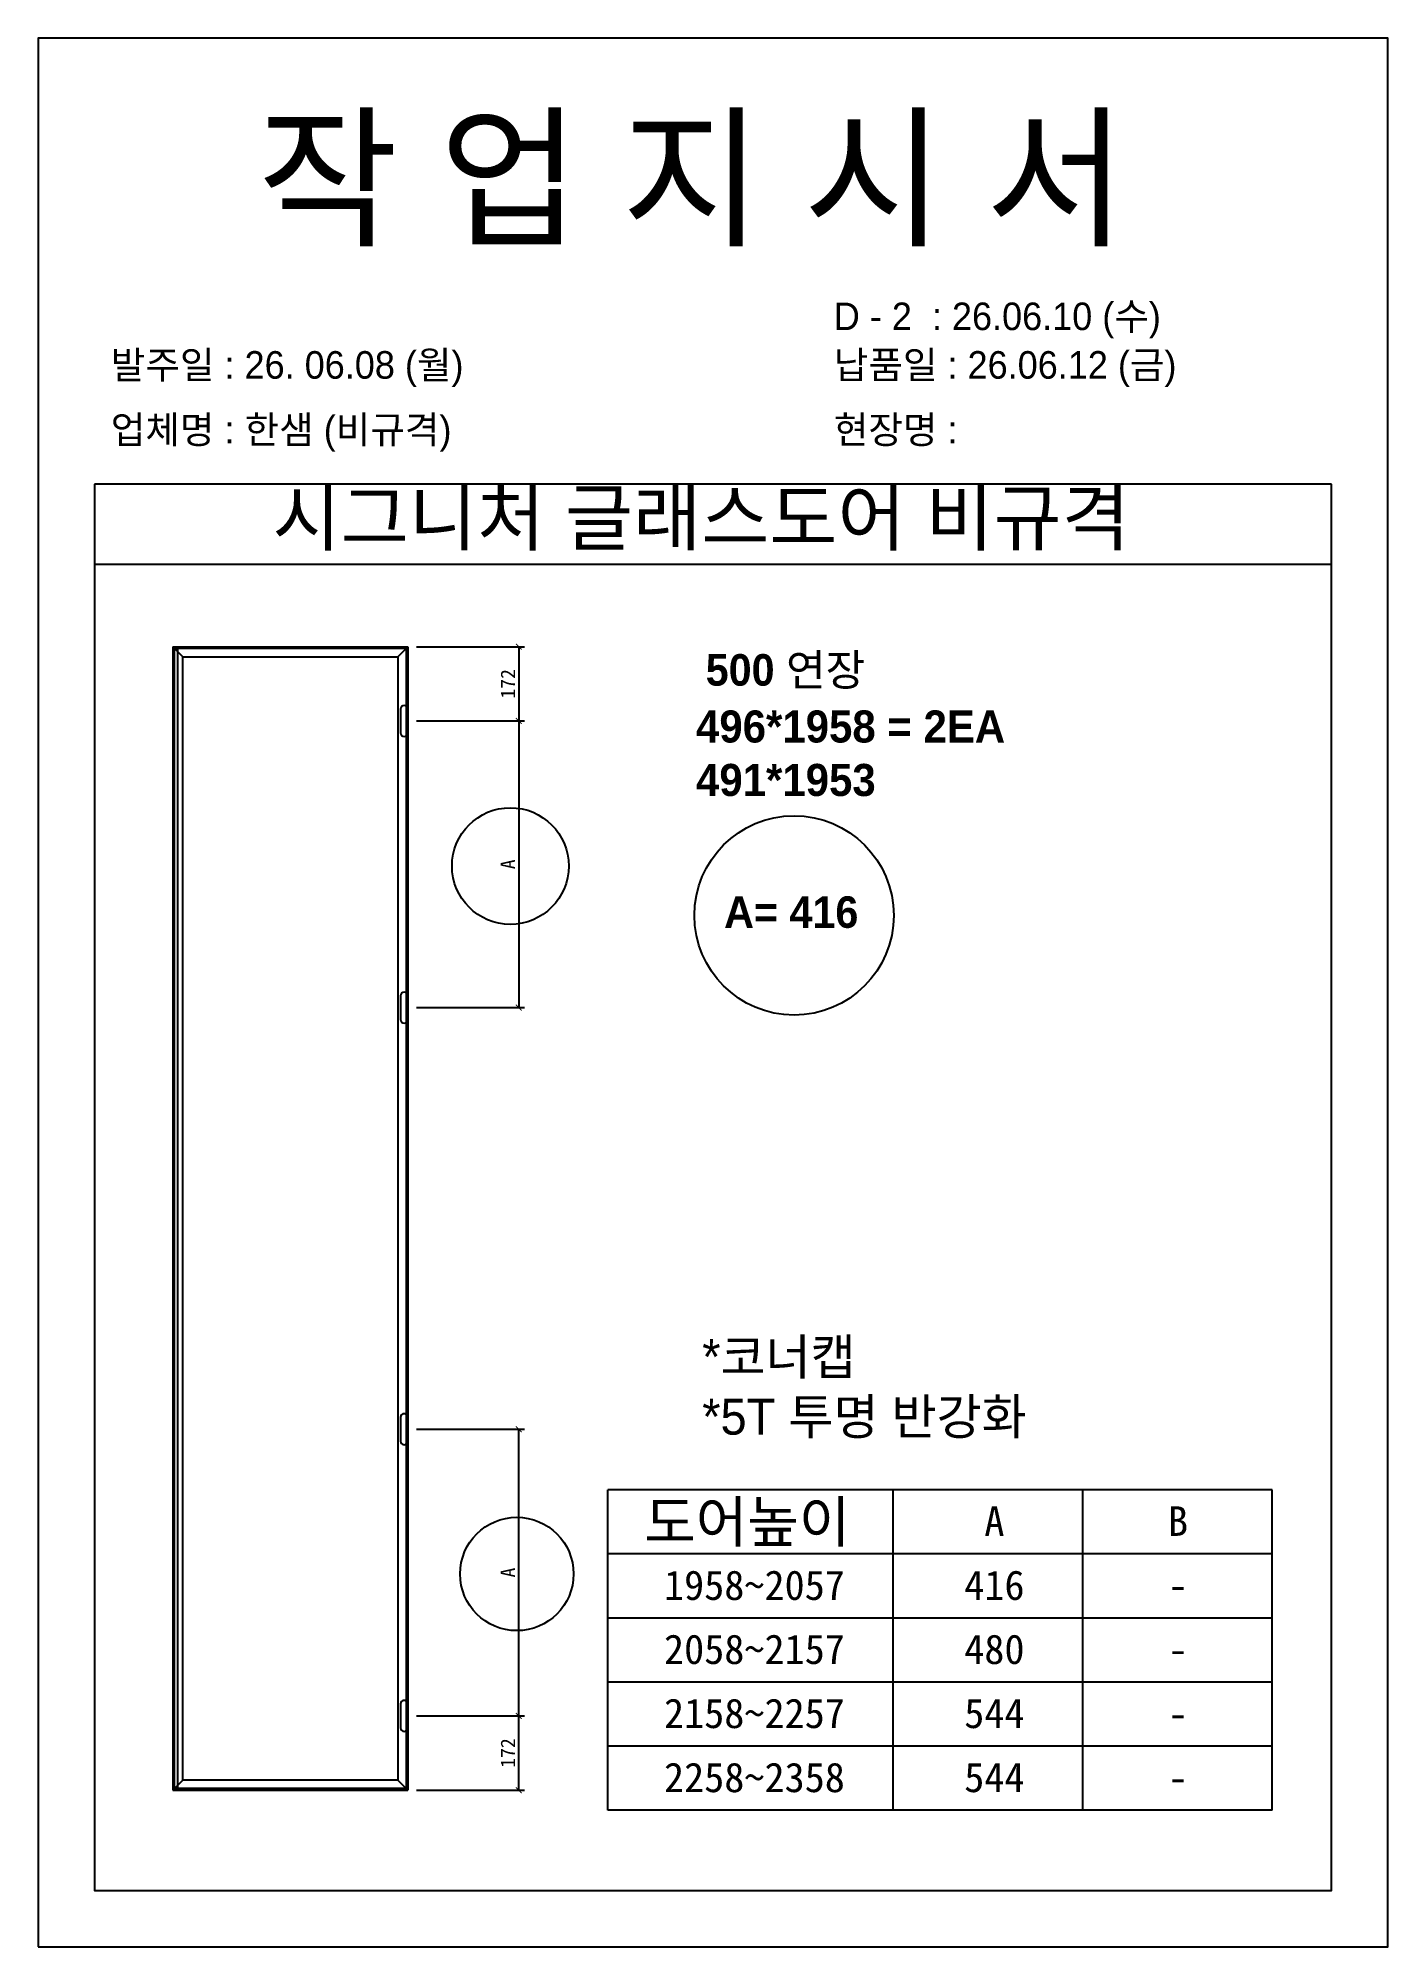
# Model space of a CAD drawing. Header units: millimetres. Extents: x -44117 to 256353, y -2095463 to 65325.
# Drawn here: x 117046 to 119376, y -996165 to -992870 of the extents above; entities that cross this region are included whole.
import ezdxf
from ezdxf.enums import TextEntityAlignment as Align

# ---------------------------------------------------------------- set-up
doc = ezdxf.new("R2010")
doc.units = ezdxf.units.MM
doc.header["$LTSCALE"] = 10
doc.styles.add('MtX_Gulim', font='')
doc.styles.get('MtX_Gulim').set_extended_font_data('Gulim', bold=True)
doc.dimstyles.new('ISO-25', dxfattribs={"dimtxt": 2.5, "dimasz": 2.5, "dimexe": 1, "dimexo": 1, "dimtad": 1, "dimtxsty": 'Standard', "dimblk": 'ARCHTICK', "dimcen": 2.5, "dimadec": 0, "dimazin": 0, "dimtfac": 1, "dimtmove": 0, "dimatfit": 3, "dimfxl": 0, "dimarcsym": 0})

msp = doc.modelspace()

# ---------------------------------------------------------------- texts
at = {"linetype": 'Continuous', "style": 'MtX_Gulim'}
for s, height, p in [('500 연장', 54.462097, (118198.61148, -993988.08863)), ('A= 416', 54.462097, (118230.36659, -994406.1976)), ('도어높이', 70.882876, (118092.55338, -995466.89757))]:
    msp.add_text(s, height=height, dxfattribs=at).set_placement(p)
for s, height, p in [('A', 51.00199, (118696.89915, -995455.84079)), ('B', 51.00199, (119013.977, -995455.84079)), ('1958~2057', 51.001986, (118282.70256, -995566.44652)), ('416', 51.001986, (118696.89915, -995566.44652)), ('-', 51.00199, (119013.977, -995566.44652)), ('2058~2157', 51.001986, (118282.70256, -995677.05224)), ('480', 51.001986, (118696.89915, -995677.05224)), ('-', 51.00199, (119013.977, -995677.05224)), ('2158~2257', 51.001986, (118282.70256, -995787.65796)), ('544', 51.001986, (118696.89915, -995787.65796)), ('-', 51.00199, (119013.977, -995787.65796)), ('2258~2358', 51.001986, (118282.70256, -995898.26369)), ('544', 51.001986, (118696.89915, -995898.26369)), ('-', 51.00199, (119013.977, -995898.26369))]:
    msp.add_text(s, height=height).set_placement(p, align=Align.CENTER)
at = {"attachment_point": 1}
for s, width, gutter_width, heights, insert, char_height in [('{\\fGulim|b0|i0|c129|p50;작 업 지 시 서}', 4586.6509344, 17.33523, [-216.12941], (117424.5738, -993014.69943), 194.1545318), ('{\\fGulim|b0|i0|c129|p50;\\C1;D - 2  : 26.06.10 (수)}', 4586.6509344, 17.33523, [48.66377], (118419.67611, -993326.67941), 47.5678603), ('\\pt11;{\\fGulim|b0|i0|c129|p50;발주일 : 26. 06.08 (월)}', 4586.6509344, 17.33523, [47.85094], (117171.57037, -993410.53423), 47.5678603), ('{\\fGulim|b0|i0|c129|p50;납품일 : 26.06.12 (금)}', 4586.6509344, 17.33523, [48.66377], (118419.67611, -993410.53423), 47.5678603), ('{\\fGulim|b0|i0|c129|p50;업체명 : 한샘 (비규격)}', 4586.6509344, 17.33523, [50.08187], (117171.57037, -993522.38968), 47.5678603), ('{\\fGulim|b0|i0|c129|p50;현장명 : }', 4586.6509344, 17.33523, [-53.07838], (118419.67611, -993522.38968), 47.5678603), ('{\\fGulim|b0|i0|c129|p50;시그니처 글래스도어 비규격}', 2214.8470045, 8.371, [-104.49153], (117450.80611, -993650.9569), 93.7552452), ('{\\f굴림|b1|i0|c129|p50;496*1958 = 2EA\\P\\C1;491*1953}', 16742.7660593, 215.32681, [-149.3372], (118181.86916, -994030.85377), 55.36975), ('{\\fGulim|b0|i0|c129|p50;*코너캡\\P*5T 투명 반강화}', 1464.2001264, 5.53394, [-175.26641], (118192.59172, -995115.81294), 61.9801014)]:
    msp.add_mtext_dynamic_manual_height_columns(s, width=width, gutter_width=gutter_width, heights=heights, dxfattribs=dict(at, insert=insert, char_height=char_height))

# ---------------------------------------------------------------- blocks, each defined once
blk = doc.blocks.new('_ArchTick')
at = {"color": 0, "linetype": 'ByBlock', "const_width": 0.15}
blk.add_lwpolyline([(-0.5, -0.5), (0.5, 0.5)], dxfattribs=at)
blk = doc.blocks.new('*D6772')
at = {"color": 0, "lineweight": -2}
for p, q in [((117699.3, -994049), (117885.9, -994049)), ((117875.9, -994049), (117875.9, -994543.9)), ((117699.3, -994543.9), (117885.9, -994543.9))]:
    blk.add_line(p, q, dxfattribs=at)
at = {"layer": 'Defpoints', "color": 0}
for p in [(117684.3, -994049), (117684.3, -994543.9), (117875.9, -994543.9)]:
    blk.add_point(p, dxfattribs=at)
at = {"color": 0, "lineweight": -2, "xscale": 10, "yscale": 10, "zscale": 10}
for p, rotation in [((117875.9, -994049), 90), ((117875.9, -994543.9), 270)]:
    blk.add_blockref('_ArchTick', p, dxfattribs=dict(at, rotation=rotation))
at = {"color": 0, "insert": (117857.1, -994296.5), "char_height": 25, "attachment_point": 5, "rotation": 90}
blk.add_mtext('A', dxfattribs=at)
blk = doc.blocks.new('*D6773')
at = {"color": 0, "lineweight": -2}
for p, q in [((117699.3, -993920.8), (117885.9, -993920.8)), ((117875.9, -993920.8), (117875.9, -994049)), ((117699.3, -994049), (117885.9, -994049))]:
    blk.add_line(p, q, dxfattribs=at)
at = {"layer": 'Defpoints', "color": 0}
for p in [(117684.3, -993920.8), (117684.3, -994049), (117875.9, -994049)]:
    blk.add_point(p, dxfattribs=at)
at = {"color": 0, "lineweight": -2, "xscale": 10, "yscale": 10, "zscale": 10}
for p, rotation in [((117875.9, -993920.8), 90), ((117875.9, -994049), 270)]:
    blk.add_blockref('_ArchTick', p, dxfattribs=dict(at, rotation=rotation))
at = {"color": 0, "insert": (117857.1, -993984.9), "char_height": 25, "attachment_point": 5, "rotation": 90}
blk.add_mtext('172', dxfattribs=at)
blk = doc.blocks.new('*D6774')
at = {"color": 0, "lineweight": -2}
for p, q in [((117699.3, -995271.7), (117885.9, -995271.7)), ((117875.9, -995766.6), (117875.9, -995271.7)), ((117699.3, -995766.6), (117885.9, -995766.6))]:
    blk.add_line(p, q, dxfattribs=at)
at = {"layer": 'Defpoints', "color": 0}
for p in [(117684.3, -995271.7), (117875.9, -995271.7), (117684.3, -995766.6)]:
    blk.add_point(p, dxfattribs=at)
at = {"color": 0, "lineweight": -2, "xscale": 10, "yscale": 10, "zscale": 10}
for p, rotation in [((117875.9, -995271.7), 90), ((117875.9, -995766.6), 270)]:
    blk.add_blockref('_ArchTick', p, dxfattribs=dict(at, rotation=rotation))
at = {"color": 0, "insert": (117857.1, -995519.2), "char_height": 25, "attachment_point": 5, "rotation": 90}
blk.add_mtext('A', dxfattribs=at)
blk = doc.blocks.new('*D6775')
at = {"color": 0, "lineweight": -2}
for p, q in [((117699.3, -995766.6), (117885.9, -995766.6)), ((117875.9, -995894.9), (117875.9, -995766.6)), ((117699.3, -995894.9), (117885.9, -995894.9))]:
    blk.add_line(p, q, dxfattribs=at)
at = {"layer": 'Defpoints', "color": 0}
for p in [(117684.3, -995766.6), (117875.9, -995766.6), (117684.3, -995894.9)]:
    blk.add_point(p, dxfattribs=at)
at = {"color": 0, "lineweight": -2, "xscale": 10, "yscale": 10, "zscale": 10}
for p, rotation in [((117875.9, -995766.6), 90), ((117875.9, -995894.9), 270)]:
    blk.add_blockref('_ArchTick', p, dxfattribs=dict(at, rotation=rotation))
at = {"color": 0, "insert": (117857.1, -995830.7), "char_height": 25, "attachment_point": 5, "rotation": 90}
blk.add_mtext('172', dxfattribs=at)

# ---------------------------------------------------------------- dimensions: what is measured, and where the dimension line sits
for base, p1, p2, text, override, picture, middle in [((117875.88382, -994049.02301), (117684.3106, -993920.75001), (117684.3106, -994049.02301), '172', {"dimscale": 10, "dimasz": 1, "dimexo": 1.5}, '*D6773', (117857.13382, -993984.88651)), ((117875.88382, -994543.92025), (117684.3106, -994049.02301), (117684.3106, -994543.92025), 'A', {"dimscale": 10, "dimasz": 1, "dimexo": 1.5, "dimtxsty": 'Standard'}, '*D6772', (117857.13382, -994296.47163)), ((117875.88382, -995271.71031), (117684.3106, -995766.60755), (117684.3106, -995271.71031), 'A', {"dimscale": 10, "dimasz": 1, "dimexo": 1.5, "dimtxsty": 'Standard'}, '*D6774', (117857.13382, -995519.15893)), ((117875.88382, -995766.60755), (117684.3106, -995894.88055), (117684.3106, -995766.60755), '172', {"dimscale": 10, "dimasz": 1, "dimexo": 1.5}, '*D6775', (117857.13382, -995830.74405))]:
    dim = msp.add_linear_dim(base=base, p1=p1, p2=p2, angle=90, text=text, dimstyle='ISO-25', override=override)
    dim.commit()
    dim.dimension.update_dxf_attribs({"geometry": picture, "text_midpoint": middle})

# ---------------------------------------------------------------- linework, layer by layer
for p, q in [((119279.01778, -993640.16439), (117143.31793, -993640.16439)), ((119279.01778, -993778.8462), (117143.31793, -993778.8462)), ((117278.56764, -993920.75001), (117278.56764, -995894.88055)), ((117278.56764, -993920.75001), (117684.3106, -993920.75001)), ((117278.56764, -993920.75001), (117295.85265, -993938.03502)), ((117278.56764, -993920.75001), (117286.75528, -993920.75001)), ((117286.75528, -993920.75001), (117286.75528, -995894.88055)), ((117667.02558, -993938.03502), (117684.3106, -993920.75001)), ((117684.3106, -993920.75001), (117684.3106, -995894.88055)), ((118029.87703, -995929.54019), (118029.87703, -995376.51157)), ((119176.51573, -995376.51157), (118029.87703, -995376.51157)), ((118522.39779, -995929.54019), (118522.39779, -995376.51157)), ((118849.45676, -995929.54019), (118849.45676, -995376.51157)), ((119176.51573, -995929.54019), (119176.51573, -995376.51157)), ((119176.51573, -995487.1173), (118029.87703, -995487.1173)), ((119176.51573, -995597.72302), (118029.87703, -995597.72302)), ((119176.51573, -995708.32874), (118029.87703, -995708.32874)), ((119176.51573, -995818.93446), (118029.87703, -995818.93446)), ((117295.85265, -995877.59553), (117278.56764, -995894.88055)), ((117278.56764, -995894.88055), (117684.3106, -995894.88055)), ((117667.02558, -995877.59553), (117684.3106, -995894.88055)), ((119176.51573, -995929.54019), (118029.87703, -995929.54019))]:
    msp.add_line(p, q)
at = {"linetype": 'Continuous'}
for p, q in [((117295.85265, -995877.59553), (117295.85265, -993938.03502)), ((117295.85265, -993938.03502), (117667.02558, -993938.03502)), ((117667.02558, -993938.03502), (117667.02558, -995877.59553)), ((117667.02558, -995877.59553), (117295.85265, -995877.59553))]:
    msp.add_line(p, q, dxfattribs=at)
for points in [[(117046.24067, -996165.32475), (119376.09505, -996165.32475), (119376.09505, -992870.24498), (117046.24067, -992870.24498)], [(117281.29685, -993923.47922), (117681.58138, -993923.47922), (117681.58138, -995892.15133), (117281.29685, -995892.15133)]]:
    msp.add_lwpolyline(points, close=True)
msp.add_lwpolyline([(117143.31793, -993640.16439), (117143.31793, -996068.24748), (119279.01778, -996068.24748), (119279.01778, -993640.16439)])
for points in [[(117677.92789, -994075.83039), (117677.92789, -994075.83039, 0.4142135624), (117684.3106, -994069.44768), (117684.3106, -994028.59833, 0.4142135624), (117677.92789, -994022.21562), (117677.92789, -994022.21562, 0.4142135624), (117671.54518, -994028.59833), (117671.54518, -994069.44768, 0.4142135624)], [(117677.92789, -994570.72763), (117677.92789, -994570.72763, 0.4142135624), (117684.3106, -994564.34492), (117684.3106, -994523.49557, 0.4142135624), (117677.92789, -994517.11286), (117677.92789, -994517.11286, 0.4142135624), (117671.54518, -994523.49557), (117671.54518, -994564.34492, 0.4142135624)], [(117677.92789, -995298.51769), (117677.92789, -995298.51769, 0.4142135624), (117684.3106, -995292.13498), (117684.3106, -995251.28563, 0.4142135624), (117677.92789, -995244.90292), (117677.92789, -995244.90292, 0.4142135624), (117671.54518, -995251.28563), (117671.54518, -995292.13498, 0.4142135624)], [(117677.92789, -995793.41493), (117677.92789, -995793.41493, 0.4142135624), (117684.3106, -995787.03222), (117684.3106, -995746.18287, 0.4142135624), (117677.92789, -995739.80016), (117677.92789, -995739.80016, 0.4142135624), (117671.54518, -995746.18287), (117671.54518, -995787.03222, 0.4142135624)]]:
    msp.add_lwpolyline(points, format="xyb", close=True, dxfattribs=at)
at = {"color": 1}
for centre, radius in [((117861.33298, -994299.44713), 100.68047), ((118351.10398, -994384.7629), 172.00686), ((117872.5197, -995521.59619), 97.88379)]:
    msp.add_circle(centre, radius, dxfattribs=at)

msp.set_redraw_order([(e.dxf.handle, doc.entitydb.next_handle()) for e in msp.query("TEXT MTEXT ATTDEF DIMENSION ARC_DIMENSION")])  # texts and dimensions are drawn at this point

doc.saveas('drawing.dxf')
